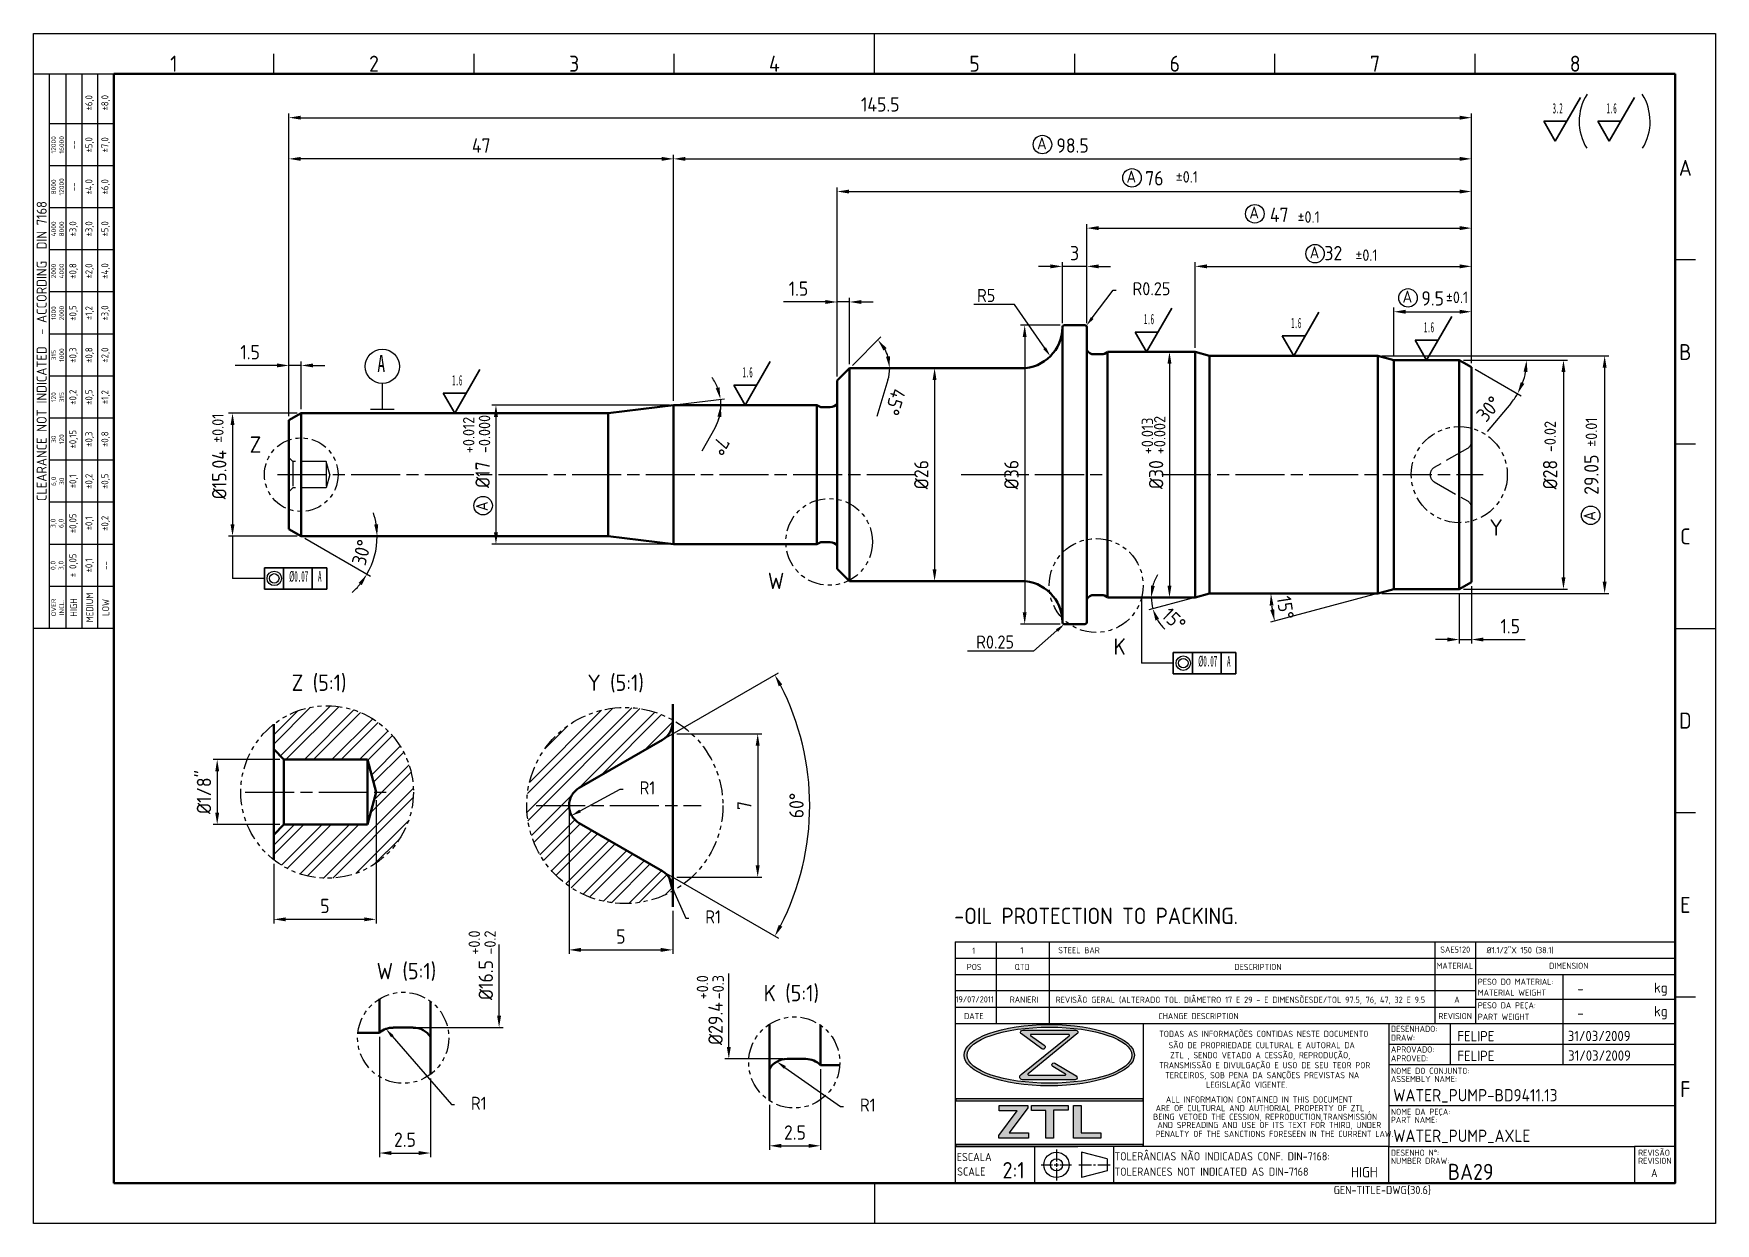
# Model space of a CAD drawing. Extents: x 0 to 205, y 0 to 145.
import ezdxf
from ezdxf import colors
from ezdxf.entities.mleader import LeaderData, LeaderLine
from ezdxf.enums import TextEntityAlignment as Align
from ezdxf.math import Vec2, Vec3

# ---------------------------------------------------------------- set-up
doc = ezdxf.new("R2010")
doc.units = 0
doc.header["$LTSCALE"] = 0.5
for name, pattern in [('ACISOTGB', [9, 4, -1, 1, -1, 1, -1]), ('AM_ISO02W050', [7.5, 6, -1.5]), ('AM_ISO08W050', [18, 12, -1.5, 3, -1.5])]:
    doc.linetypes.add(name, pattern=pattern)
doc.layers.get('0').update_dxf_attribs({"linetype": 'CONTINUOUS'})
doc.layers.get('Defpoints').update_dxf_attribs({"linetype": 'CONTINUOUS'})
for name, color, linetype, lineweight in [('AM_0', 7, 'CONTINUOUS', 50), ('AM_3', 6, 'AM_ISO02W050', 25), ('AM_5', 3, 'CONTINUOUS', 25), ('AM_7', 4, 'AM_ISO08W050', 25), ('AM_8', 1, 'CONTINUOUS', 25), ('AM_BOR', 7, 'CONTINUOUS', 50)]:
    doc.layers.add(name, color=color, linetype=linetype, lineweight=lineweight)
doc.styles.add('ACISOTS', font='isocp.shx', dxfattribs={"height": 1})
doc.styles.get("Standard").update_dxf_attribs({"font": 'ISOCP.SHX'})
doc.styles.add('UserTxtStyle1', font='', dxfattribs={"width": 0.4})
doc.styles.add('UserTxtStyle3', font='', dxfattribs={"width": 0.4})
doc.styles.add('标准', font='', dxfattribs={"width": 0.667})
doc.styles.get('UserTxtStyle1').set_extended_font_data('FangSong_GB2312')
doc.styles.get('UserTxtStyle3').set_extended_font_data('FangSong_GB2312')
doc.styles.get('标准').set_extended_font_data('FangSong_GB2312')
doc.dimstyles.new('AM_ISO', dxfattribs={"dimtxt": 3.5, "dimasz": 2.5, "dimexe": 1, "dimexo": 1, "dimgap": 1.5, "dimtad": 1, "dimdsep": 46, "dimtxsty": 'Standard', "dimcen": 0, "dimclrd": 256, "dimclre": 256, "dimclrt": 2, "dimadec": 0, "dimazin": 2, "dimtp": 0.1, "dimtm": 0.1, "dimtfac": 0.71, "dimtdec": 3, "dimtmove": 0, "dimatfit": 3, "dimfxl": 1, "dimlwd": -1, "dimlwe": -1, "dimarcsym": 0})

msp = doc.modelspace()

# ---------------------------------------------------------------- texts
at = {"layer": 'AM_5', "linetype": 'Continuous', "lineweight": 25, "attachment_point": 1}
for s, insert, char_height, style in [('3.2', (185.6, 136.82), 1.258, 'UserTxtStyle3'), ('\\fFangSong_GB2312|b0|i0|p34;1.6', (192.19, 136.82), 1.2584, 'UserTxtStyle3'), ('\\fFangSong_GB2312|b0|i0|p34;1.6', (135.66, 111.08), 1.2584, 'UserTxtStyle3'), ('\\fFangSong_GB2312|b0|i0|p34;1.6', (153.64, 110.6), 1.2584, 'UserTxtStyle3'), ('\\fFangSong_GB2312|b0|i0|p34;1.6', (169.87, 110.08), 1.2584, 'UserTxtStyle3'), ('\\fFangSong_GB2312|b0|i0|p34;A', (42, 106.06), 2.088, '标准'), ('\\fFangSong_GB2312|b0|i0|p34;1.6', (51.13, 103.6), 1.2584, 'UserTxtStyle3'), ('\\fFangSong_GB2312|b0|i0|p34;1.6', (86.62, 104.58), 1.2584, 'UserTxtStyle3'), ('%%C0.07', (142.29, 69.31), 1.3, 'UserTxtStyle1'), ('A', (145.81, 69.31), 1.3, 'UserTxtStyle1')]:
    msp.add_mtext(s, dxfattribs=dict(at, insert=insert, char_height=char_height, style=style))
at = {"layer": 'AM_5', "char_height": 1.4, "attachment_point": 1}
for insert in [(139.54, 128.51), (154.42, 123.61), (161.49, 118.95), (172.55, 113.8)]:
    msp.add_mtext_dynamic_manual_height_columns('%%P0.1', width=5.4883, gutter_width=10, heights=[0], dxfattribs=dict(at, insert=insert))
at = {"layer": 'AM_5', "color": 3, "char_height": 1.4, "attachment_point": 1, "rotation": 90}
for s, insert in [('%%P0.01', (21.81, 95.32)), ('-0.000', (54.39, 94.07)), ('+0.012', (52.46, 94.07)), ('+0.0', (53.14, 32.82)), ('-0.2', (55.07, 32.82)), ('+0.0', (81.02, 27.36)), ('-0.3', (82.94, 27.36))]:
    msp.add_mtext_dynamic_manual_height_columns(s, width=5.4883, gutter_width=10, heights=[0], dxfattribs=dict(at, insert=insert))
at = {"layer": 'AM_5', "char_height": 1.4, "attachment_point": 1, "rotation": 90}
for s, insert in [('+0.013', (135.38, 93.94)), ('+0.002', (136.89, 93.94)), ('-0.02', (184.59, 94.19)), ('%%P0.01', (189.63, 94.84))]:
    msp.add_mtext_dynamic_manual_height_columns(s, width=5.4883, gutter_width=10, heights=[0], dxfattribs=dict(at, insert=insert))
at = {"layer": 'AM_5', "color": 0, "linetype": 'Continuous', "lineweight": 25, "char_height": 1.3, "attachment_point": 1, "style": 'UserTxtStyle1'}
for s, insert in [('%%C0.07', (31.22, 79.67)), ('A', (34.75, 79.67))]:
    msp.add_mtext(s, dxfattribs=dict(at, insert=insert))
at = {"layer": 'AM_5', "lineweight": 25, "char_height": 1.75, "attachment_point": 5, "rotation": 90}
for s, insert in [('%%C16.5', (55.25, 29.71)), ('%%C29.4', (83.32, 24.4))]:
    msp.add_mtext(s, dxfattribs=dict(at, insert=insert))
at = {"layer": 'AM_8', "color": 135}
for s, height, p in [('A', 1.46, (122.6, 131.17)), ('A', 1.46, (133.53, 127.11)), ('A', 1.46, (148.54, 122.72)), ('A', 1.46, (155.91, 117.85)), ('A', 1.46, (167.26, 112.45)), ('1', 0.75, (114.68, 32.94)), ('1', 0.75, (120.58, 32.98)), ('STEEL BAR', 0.75, (125.19, 32.98)), ('SAE5120', 0.75, (171.87, 33.06)), ('%%C1.1/2"X 150 (38.1)', 0.75, (177.53, 32.99)), ('POS', 0.75, (114.02, 30.94)), ('QTD', 0.75, (119.86, 30.94)), ('                    DESCRIPTION', 0.75, (137.43, 30.94)), ('MATERIAL', 0.75, (171.41, 31.08)), ('DIMENSION', 0.75, (185.17, 31.08)), ('PESO DO MATERIAL:', 0.75, (176.46, 29.13)), ('kg', 1.25, (198, 28.17)), ('19/07/2011', 0.75, (112.63, 26.98)), ('RANIERI', 0.75, (119.27, 26.96)), ('REVISÃO GERAL (ALTERADO TOL. DIÂMETRO 17 E 29 - E DIMENSÕESDE/TOL 97.5, 76, 47, 32 E 9.5', 0.75, (124.88, 26.93)), ('A', 0.75, (173.58, 26.94)), ('MATERIAL WEIGHT', 0.75, (176.46, 27.8)), ('PESO DA PEÇA:', 0.75, (176.46, 26.25)), ('DATE', 0.75, (113.69, 24.94)), ('CHANGE DESCRIPTION', 0.75, (137.43, 24.94)), ('REVISION', 0.75, (171.65, 24.94)), ('PART WEIGHT', 0.75, (176.46, 24.85)), ('kg', 1.25, (198, 25.29)), ('TODAS AS INFORMAÇÕES CONTIDAS NESTE DOCUMENTO', 0.75, (137.51, 22.77)), ('DESENHADO:', 0.75, (165.84, 23.38)), ('DRAW:', 0.75, (165.84, 22.3)), ('SÃO DE PROPRIEDADE CULTURAL E AUTORAL DA', 0.75, (138.66, 21.38)), ('ZTL , SENDO VETADO A CESSÃO, REPRODUÇÃO,', 0.75, (138.85, 20.16)), ('APROVADO:', 0.75, (165.84, 20.86)), ('TRANSMISSÃO E DIVULGAÇÃO E USO DE SEU TEOR POR', 0.75, (137.51, 18.94)), ('TERCEIROS, SOB PENA DA SANÇÕES PREVISTAS NA', 0.75, (138.24, 17.72)), ('APROVED:', 0.75, (165.84, 19.78)), ('NOME DO CONJUNTO:', 0.75, (165.84, 18.25)), ('LEGISLAÇÃO VIGENTE.', 0.75, (143.25, 16.55)), ('ASSEMBLY NAME:', 0.75, (165.84, 17.26)), ('ARE OF CULTURAL AND AUTHORIAL PROPERTY OF ZTL ,', 0.75, (137.09, 13.7)), ('ALL INFORMATION CONTAINED IN THIS DOCUMENT', 0.75, (138.34, 14.75)), ('BEING VETOED THE CESSION, REPRODUCTION,TRANSMISSION', 0.75, (136.79, 12.64)), ('AND SPREADING AND USE OF ITS TEXT FOR THIRD, UNDER', 0.75, (137.3, 11.64)), ('NOME DA PEÇA:', 0.75, (165.84, 13.25)), ('PART NAME:', 0.75, (165.84, 12.26)), ('ESCALA', 1, (112.79, 7.6)), ('TOLERÂNCIAS NÃO INDICADAS CONF. DIN-7168:', 1, (132.06, 7.69)), ('DESENHO N%%d:', 0.75, (165.84, 8.25)), ('REVISÃO', 0.75, (196.05, 8.25)), ('SCALE', 1, (112.84, 5.83)), ('2:1', 2, (118.38, 5.49)), ('TOLERANCES NOT INDICATED AS DIN-7168', 1, (132.06, 5.81)), ('NUMBER DRAW:', 0.75, (165.84, 7.26)), ('REVISION', 0.75, (196.05, 7.26))]:
    msp.add_text(s, height=height, dxfattribs=at).set_placement(p)
at = {"layer": 'AM_8'}
for s, p in [('Z', (26.4, 94.11)), ('Y', (177.88, 83.99)), ('W', (89.71, 77.46)), ('K', (131.95, 69.44)), ('Z (5:1)', (31.53, 65.03)), ('Y (5:1)', (67.67, 65.03)), ('-OIL PROTECTION TO PACKING.', (112.48, 36.55)), ('W (5:1)', (41.91, 29.81)), ('K (5:1)', (89.2, 27.12))]:
    msp.add_text(s, height=2, dxfattribs=at).set_placement(p)
at = {"layer": 'AM_8', "color": 135}
for p in [(55.5, 86.99), (190.84, 85.81)]:
    msp.add_text('A', height=1.46, rotation=90, dxfattribs=at).set_placement(p)
at = {"layer": 'AM_8', "color": 135, "width": 0.95}
msp.add_text('PENALTY OF THE SANCTIONS FORESEEN IN THE CURRENT LAW.', height=0.75, dxfattribs=at).set_placement((137.08, 10.55))
at = {"layer": 'AM_8', "color": 135}
for p in [(188.62, 28.66), (188.62, 25.68)]:
    msp.add_attdef('-', text='', height=1.25, dxfattribs=at).set_placement(p, align=Align.MIDDLE_LEFT)
for tag, p, height in [('FELIPE', (173.96, 22.24), 1.25), ('31/03/2009', (187.45, 22.26), 1.25), ('FELIPE', (173.96, 19.83), 1.25), ('31/03/2009', (187.49, 19.87), 1.25), ('WATER_PUMP-BD9411.13', (166.12, 14.9), 1.5), ('WATER_PUMP_AXLE', (166.12, 9.94), 1.5), ('BA29', (172.79, 5.31), 1.96)]:
    msp.add_attdef(tag, p, '', height=height, dxfattribs=at)
for tag, height, p in [('HIGH', 1.25, (162.6, 6.25)), ('A', 0.978, (198.02, 6.14))]:
    msp.add_attdef(tag, text='', height=height, dxfattribs=at).set_placement(p, align=Align.MIDDLE_CENTER)
at = {"layer": 'AM_8', "color": 135, "style": 'ACISOTS'}
msp.add_attdef('GEN-TITLE-DWG{30.6}', (158.84, 3.57), '', height=1, dxfattribs=at)

# ---------------------------------------------------------------- blocks, each defined once
blk = doc.blocks.new('A3 ZTL')
for p, q in [((19.57, 280.82), (19.57, 9.78)), ((401.17, 280.82), (19.57, 280.82)), ((401.17, 9.78), (401.17, 280.82)), ((19.57, 9.78), (401.17, 9.78))]:
    blk.add_line(p, q)
at = {"layer": 'AM_BOR', "color": 135, "lineweight": 25}
for p, q in [((0, 0), (0, 290.61)), ((0, 290.61), (410.96, 290.61)), ((205.48, 280.82), (205.48, 290.61)), ((410.96, 290.61), (410.96, 0)), ((58.71, 280.82), (58.71, 285.71)), ((107.63, 280.82), (107.63, 285.71)), ((156.56, 280.82), (156.56, 285.71)), ((254.4, 280.82), (254.4, 285.71)), ((303.33, 280.82), (303.33, 285.71)), ((352.25, 280.82), (352.25, 285.71)), ((3.91, 145.3), (3.91, 280.82)), ((7.83, 280.82), (7.83, 145.3)), ((11.74, 280.82), (11.74, 145.3)), ((15.66, 145.3), (15.66, 280.82)), ((19.57, 268.59), (3.91, 268.59)), ((19.57, 258.32), (3.91, 258.32)), ((19.57, 248.04), (3.91, 248.04)), ((19.57, 237.77), (3.91, 237.77)), ((406.07, 235.32), (401.17, 235.32)), ((19.57, 227.5), (3.91, 227.5)), ((19.57, 217.22), (3.91, 217.22)), ((19.57, 206.95), (3.91, 206.95)), ((19.57, 196.67), (3.91, 196.67)), ((406.07, 190.31), (401.17, 190.31)), ((19.57, 186.4), (3.91, 186.4)), ((19.57, 176.13), (3.91, 176.13)), ((19.57, 165.85), (3.91, 165.85)), ((19.57, 155.58), (3.91, 155.58)), ((401.17, 145.3), (410.96, 145.3)), ((406.07, 100.29), (401.17, 100.29)), ((406.07, 55.28), (401.17, 55.28)), ((205.48, 9.78), (205.48, 0)), ((410.96, 0), (0, 0))]:
    blk.add_line(p, q, dxfattribs=at)
blk.add_lwpolyline([(19.57, 145.3), (0, 145.3), (0, 280.82), (19.57, 280.82)], close=True, dxfattribs=at)
at = {"layer": 'AM_BOR', "color": 135, "lineweight": 25, "style": 'ACISOTS'}
for s, p in [('1', (34.25, 283.27)), ('2', (83.17, 283.27)), ('3', (132.09, 283.27)), ('4', (181.02, 283.27)), ('5', (229.94, 283.27)), ('6', (278.86, 283.27)), ('7', (327.79, 283.27)), ('8', (376.71, 283.27)), ('A', (403.62, 257.83)), ('B', (403.62, 212.82)), ('C', (403.62, 167.81)), ('D', (403.62, 122.8)), ('E', (403.62, 77.79)), ('F', (403.62, 32.78))]:
    blk.add_text(s, height=3.91, dxfattribs=at).set_placement(p, align=Align.MIDDLE)
at = {"layer": 'AM_BOR', "color": 135, "lineweight": 25, "attachment_point": 5, "rotation": 90}
for s, insert, char_height, width in [('±6,0', (13.7, 273.73), 1.712, 10.274), ('±8,0', (17.61, 273.73), 1.712, 10.274), ('12000\\P16000', (5.87, 263.45), 1.174, 10.274), ('--', (9.78, 263.45), 1.712, 10.274), ('±5,0', (13.7, 263.45), 1.712, 10.274), ('±7,0', (17.61, 263.45), 1.712, 10.274), ('8000\\P12000', (5.87, 253.18), 1.174, 10.274), ('±4,0', (13.7, 253.18), 1.712, 10.274), ('±6,0', (17.61, 253.18), 1.712, 10.274), ('--', (9.78, 253.18), 1.712, 10.274), ('{\\Fisocp.shx|c0;CLEARANCE NOT INDICATED  - ACCORDING  DIN 7168}', (1.96, 213.06), 2.4462, 135.5186), ('4000\\P8000', (5.87, 242.91), 1.174, 10.274), ('±3,0', (9.78, 242.91), 1.712, 10.274), ('±3,0', (13.7, 242.91), 1.712, 10.274), ('±5,0', (17.61, 242.91), 1.712, 10.274), ('±0,8', (9.78, 232.63), 1.712, 10.274), ('±2,0', (13.7, 232.63), 1.712, 10.274), ('±4,0', (17.61, 232.63), 1.712, 10.274), ('2000\\P4000', (5.87, 232.63), 1.174, 10.274), ('1000\\P2000', (5.87, 222.36), 1.174, 10.274), ('±0,5', (9.78, 222.36), 1.712, 10.274), ('±1,2', (13.7, 222.36), 1.712, 10.274), ('±3,0', (17.61, 222.36), 1.712, 10.274), ('±0,3', (9.78, 212.08), 1.712, 10.274), ('±0,8', (13.7, 212.08), 1.712, 10.274), ('±2,0', (17.61, 212.08), 1.712, 10.274), ('315\\P1000', (5.87, 212.08), 1.174, 10.274), ('120\\P315', (5.87, 201.81), 1.174, 10.274), ('±0,2', (9.78, 201.81), 1.712, 10.274), ('±0,5', (13.7, 201.81), 1.712, 10.274), ('±1,2', (17.61, 201.81), 1.712, 10.274), ('±0,15', (9.78, 191.54), 1.712, 10.274), ('±0,3', (13.7, 191.54), 1.712, 10.274), ('±0,8', (17.61, 191.54), 1.712, 10.274), ('30\\P120', (5.87, 191.54), 1.174, 10.274), ('6,0\\P30', (5.87, 181.26), 1.174, 10.274), ('±0,1', (9.78, 181.26), 1.712, 10.274), ('±0,2', (13.7, 181.26), 1.712, 10.274), ('±0,5', (17.61, 181.26), 1.712, 10.274), ('±0,05', (9.78, 170.99), 1.712, 10.274), ('±0,2', (17.61, 170.99), 1.712, 10.274), ('3,0\\P6,0', (5.87, 170.99), 1.174, 10.274), ('±0,1', (13.7, 170.99), 1.712, 10.274), ('0,0\\P3,0', (5.87, 160.71), 1.174, 10.274), ('± 0,05', (9.78, 160.71), 1.712, 10.274), ('\\pt4.69206;±0,1', (13.7, 160.71), 1.7123, 10.274), ('--', (17.61, 160.71), 1.712, 10.274), ('{\\Fisocp.shx|c0;OVER\\PINCL.}', (5.87, 150.44), 1.1742, 10.274), ('HIGH', (9.78, 150.44), 1.712, 10.274), ('MEDIUM', (13.7, 150.44), 1.712, 10.274), ('LOW', (17.61, 150.44), 1.712, 10.274)]:
    blk.add_mtext(s, dxfattribs=dict(at, insert=insert, char_height=char_height, width=width))
blk = doc.blocks.new('*D30')
at = {"layer": 'AM_5'}
for p, q in [((31.19, 98.59), (31.19, 105.28)), ((32.69, 99.46), (32.69, 105.28)), ((29.74, 104.78), (24.62, 104.78)), ((32.69, 104.78), (31.19, 104.78)), ((34.14, 104.78), (35.59, 104.78))]:
    blk.add_line(p, q, dxfattribs=at)
at = {"layer": 'AM_5', "lineweight": 25}
for points in [[(29.74, 105.02), (29.74, 104.54), (31.19, 104.78)], [(34.14, 105.02), (34.14, 104.54), (32.69, 104.78)]]:
    blk.add_solid(points, dxfattribs=at)
at = {"layer": 'Defpoints', "color": 0, "lineweight": 25}
for p in [(31.19, 104.78), (32.69, 98.96), (31.19, 98.09)]:
    blk.add_point(p, dxfattribs=at)
at = {"layer": 'AM_5', "lineweight": 25, "insert": (26.45, 106.4), "char_height": 1.75, "attachment_point": 5}
blk.add_mtext('1.5', dxfattribs=at)
blk = doc.blocks.new('*D31')
at = {"layer": 'AM_5'}
for p, q in [((31.19, 98.59), (31.19, 130.51)), ((76.74, 130.01), (32.64, 130.01)), ((78.19, 100.44), (78.19, 130.51))]:
    blk.add_line(p, q, dxfattribs=at)
at = {"layer": 'AM_5', "lineweight": 25}
for points in [[(32.64, 130.25), (32.64, 129.77), (31.19, 130.01)], [(76.74, 130.25), (76.74, 129.77), (78.19, 130.01)]]:
    blk.add_solid(points, dxfattribs=at)
at = {"layer": 'Defpoints', "color": 0, "lineweight": 25}
for p in [(31.19, 130.01), (78.19, 99.94), (31.19, 98.09)]:
    blk.add_point(p, dxfattribs=at)
at = {"layer": 'AM_5', "lineweight": 25, "insert": (54.69, 131.64), "char_height": 1.75, "attachment_point": 5}
blk.add_mtext('47', dxfattribs=at)
blk = doc.blocks.new('*D32')
at = {"layer": 'AM_5'}
for p, q in [((98.19, 103.44), (98.19, 113.03)), ((99.69, 104.94), (99.69, 113.03)), ((96.74, 112.53), (91.62, 112.53)), ((99.69, 112.53), (98.19, 112.53)), ((101.14, 112.53), (102.59, 112.53))]:
    blk.add_line(p, q, dxfattribs=at)
at = {"layer": 'AM_5', "lineweight": 25}
for points in [[(96.74, 112.77), (96.74, 112.29), (98.19, 112.53)], [(101.14, 112.77), (101.14, 112.29), (99.69, 112.53)]]:
    blk.add_solid(points, dxfattribs=at)
at = {"layer": 'Defpoints', "color": 0, "lineweight": 25}
for p in [(98.19, 112.53), (98.19, 102.94), (99.69, 104.44)]:
    blk.add_point(p, dxfattribs=at)
at = {"layer": 'AM_5', "lineweight": 25, "insert": (93.45, 114.16), "char_height": 1.75, "attachment_point": 5}
blk.add_mtext('1.5', dxfattribs=at)
blk = doc.blocks.new('*D33')
at = {"layer": 'AM_5'}
for p, q in [((98.19, 103.44), (98.19, 126.52)), ((99.64, 126.02), (174.24, 126.02)), ((175.69, 105.07), (175.69, 126.52))]:
    blk.add_line(p, q, dxfattribs=at)
at = {"layer": 'AM_5', "lineweight": 25}
for points in [[(99.64, 126.26), (99.64, 125.78), (98.19, 126.02)], [(174.24, 126.26), (174.24, 125.78), (175.69, 126.02)]]:
    blk.add_solid(points, dxfattribs=at)
at = {"layer": 'Defpoints', "color": 0, "lineweight": 25}
for p in [(175.69, 126.02), (98.19, 102.94), (175.69, 104.57)]:
    blk.add_point(p, dxfattribs=at)
at = {"layer": 'AM_5', "lineweight": 25, "insert": (136.94, 127.64), "char_height": 1.75, "attachment_point": 5}
blk.add_mtext('76', dxfattribs=at)
blk = doc.blocks.new('*D34')
at = {"layer": 'AM_5'}
for p, q in [((78.19, 100.44), (78.19, 130.51)), ((79.64, 130.01), (174.24, 130.01)), ((175.69, 105.07), (175.69, 130.51))]:
    blk.add_line(p, q, dxfattribs=at)
at = {"layer": 'AM_5', "lineweight": 25}
for points in [[(79.64, 130.25), (79.64, 129.77), (78.19, 130.01)], [(174.24, 130.25), (174.24, 129.77), (175.69, 130.01)]]:
    blk.add_solid(points, dxfattribs=at)
at = {"layer": 'Defpoints', "color": 0, "lineweight": 25}
for p in [(175.69, 130.01), (175.69, 104.57), (78.19, 99.94)]:
    blk.add_point(p, dxfattribs=at)
at = {"layer": 'AM_5', "lineweight": 25, "insert": (126.94, 131.64), "char_height": 1.75, "attachment_point": 5}
blk.add_mtext('98.5', dxfattribs=at)
blk = doc.blocks.new('*D35')
at = {"layer": 'AM_5'}
for p, q in [((31.19, 98.59), (31.19, 135.54)), ((32.64, 135.04), (174.24, 135.04)), ((175.69, 105.07), (175.69, 135.54))]:
    blk.add_line(p, q, dxfattribs=at)
at = {"layer": 'AM_5', "lineweight": 25}
for points in [[(32.64, 135.28), (32.64, 134.8), (31.19, 135.04)], [(174.24, 135.28), (174.24, 134.8), (175.69, 135.04)]]:
    blk.add_solid(points, dxfattribs=at)
at = {"layer": 'Defpoints', "color": 0, "lineweight": 25}
for p in [(175.69, 135.04), (175.69, 104.57), (31.19, 98.09)]:
    blk.add_point(p, dxfattribs=at)
at = {"layer": 'AM_5', "lineweight": 25, "insert": (103.44, 136.66), "char_height": 1.75, "attachment_point": 5}
blk.add_mtext('145.5', dxfattribs=at)
blk = doc.blocks.new('*D36')
at = {"layer": 'AM_5'}
for p, q in [((128.69, 109.94), (128.69, 122.05)), ((130.14, 121.55), (174.24, 121.55)), ((175.69, 117.12), (175.69, 122.05))]:
    blk.add_line(p, q, dxfattribs=at)
at = {"layer": 'AM_5', "lineweight": 25}
for points in [[(130.14, 121.8), (130.14, 121.31), (128.69, 121.55)], [(174.24, 121.8), (174.24, 121.31), (175.69, 121.55)]]:
    blk.add_solid(points, dxfattribs=at)
at = {"layer": 'Defpoints', "color": 0, "lineweight": 25}
for p in [(175.69, 121.55), (175.69, 116.62), (128.69, 109.44)]:
    blk.add_point(p, dxfattribs=at)
at = {"layer": 'AM_5', "lineweight": 25, "insert": (152.19, 123.18), "char_height": 1.75, "attachment_point": 5}
blk.add_mtext('47', dxfattribs=at)
blk = doc.blocks.new('*D37')
at = {"layer": 'AM_5'}
for p, q in [((141.92, 106.94), (141.92, 117.38)), ((175.69, 105.07), (175.69, 117.38)), ((143.37, 116.88), (174.24, 116.88))]:
    blk.add_line(p, q, dxfattribs=at)
at = {"layer": 'AM_5', "lineweight": 25}
for points in [[(143.37, 117.12), (143.37, 116.64), (141.92, 116.88)], [(174.24, 117.12), (174.24, 116.64), (175.69, 116.88)]]:
    blk.add_solid(points, dxfattribs=at)
at = {"layer": 'Defpoints', "color": 0, "lineweight": 25}
for p in [(175.69, 116.88), (141.92, 106.44), (175.69, 104.57)]:
    blk.add_point(p, dxfattribs=at)
at = {"layer": 'AM_5', "lineweight": 25, "insert": (158.8, 118.5), "char_height": 1.75, "attachment_point": 5}
blk.add_mtext('32', dxfattribs=at)
blk = doc.blocks.new('*D38')
at = {"layer": 'AM_5'}
for p, q in [((166.19, 105.94), (166.19, 111.84)), ((167.64, 111.34), (174.24, 111.34)), ((175.69, 105.07), (175.69, 111.84))]:
    blk.add_line(p, q, dxfattribs=at)
at = {"layer": 'AM_5', "lineweight": 25}
for points in [[(167.64, 111.58), (167.64, 111.1), (166.19, 111.34)], [(174.24, 111.58), (174.24, 111.1), (175.69, 111.34)]]:
    blk.add_solid(points, dxfattribs=at)
at = {"layer": 'Defpoints', "color": 0, "lineweight": 25}
for p in [(175.69, 111.34), (166.19, 105.44), (175.69, 104.57)]:
    blk.add_point(p, dxfattribs=at)
at = {"layer": 'AM_5', "lineweight": 25, "insert": (170.94, 112.97), "char_height": 1.75, "attachment_point": 5}
blk.add_mtext('9.5', dxfattribs=at)
blk = doc.blocks.new('*D39')
at = {"layer": 'AM_5'}
for p, q in [((164.73, 105.97), (192.45, 105.97)), ((191.95, 104.52), (191.95, 78.37)), ((164.73, 76.92), (192.45, 76.92))]:
    blk.add_line(p, q, dxfattribs=at)
at = {"layer": 'AM_5', "lineweight": 25}
for points in [[(191.71, 104.52), (192.19, 104.52), (191.95, 105.97)], [(191.71, 78.37), (192.19, 78.37), (191.95, 76.92)]]:
    blk.add_solid(points, dxfattribs=at)
at = {"layer": 'Defpoints', "color": 0, "lineweight": 25}
for p in [(164.23, 105.97), (164.23, 76.92), (191.95, 76.92)]:
    blk.add_point(p, dxfattribs=at)
at = {"layer": 'AM_5', "lineweight": 25, "insert": (190.33, 91.44), "char_height": 1.75, "attachment_point": 5, "rotation": 90}
blk.add_mtext('29.05', dxfattribs=at)
blk = doc.blocks.new('*D40')
at = {"layer": 'AM_5'}
for p, q in [((174.69, 105.44), (187.42, 105.44)), ((186.92, 103.99), (186.92, 78.89)), ((174.69, 77.44), (187.42, 77.44))]:
    blk.add_line(p, q, dxfattribs=at)
at = {"layer": 'AM_5', "lineweight": 25}
for points in [[(186.68, 103.99), (187.16, 103.99), (186.92, 105.44)], [(186.68, 78.89), (187.16, 78.89), (186.92, 77.44)]]:
    blk.add_solid(points, dxfattribs=at)
at = {"layer": 'Defpoints', "color": 0, "lineweight": 25}
for p in [(174.19, 105.44), (174.19, 77.44), (186.92, 77.44)]:
    blk.add_point(p, dxfattribs=at)
at = {"layer": 'AM_5', "lineweight": 25, "insert": (185.29, 91.44), "char_height": 1.75, "attachment_point": 5, "rotation": 90}
blk.add_mtext('%%c28', dxfattribs=at)
blk = doc.blocks.new('*D41')
at = {"layer": 'AM_5'}
for p, q in [((174.19, 76.94), (174.19, 70.8)), ((175.69, 77.81), (175.69, 70.8)), ((172.74, 71.3), (171.29, 71.3)), ((174.19, 71.3), (175.69, 71.3)), ((177.14, 71.3), (182.26, 71.3))]:
    blk.add_line(p, q, dxfattribs=at)
at = {"layer": 'AM_5', "lineweight": 25}
for points in [[(172.74, 71.55), (172.74, 71.06), (174.19, 71.3)], [(177.14, 71.55), (177.14, 71.06), (175.69, 71.3)]]:
    blk.add_solid(points, dxfattribs=at)
at = {"layer": 'Defpoints', "color": 0, "lineweight": 25}
for p in [(175.69, 78.31), (174.19, 77.44), (175.69, 71.3)]:
    blk.add_point(p, dxfattribs=at)
at = {"layer": 'AM_5', "lineweight": 25, "insert": (180.42, 72.93), "char_height": 1.75, "attachment_point": 5}
blk.add_mtext('1.5', dxfattribs=at)
blk = doc.blocks.new('*D42')
at = {"layer": 'AM_5'}
for p, q in [((137.05, 106.44), (139.28, 106.44)), ((138.78, 104.99), (138.78, 77.89)), ((137.05, 76.44), (139.28, 76.44))]:
    blk.add_line(p, q, dxfattribs=at)
at = {"layer": 'AM_5', "lineweight": 25}
for points in [[(138.54, 104.99), (139.02, 104.99), (138.78, 106.44)], [(138.54, 77.89), (139.02, 77.89), (138.78, 76.44)]]:
    blk.add_solid(points, dxfattribs=at)
at = {"layer": 'Defpoints', "color": 0, "lineweight": 25}
for p in [(136.55, 106.44), (136.55, 76.44), (138.78, 76.44)]:
    blk.add_point(p, dxfattribs=at)
at = {"layer": 'AM_5', "lineweight": 25, "insert": (137.15, 91.44), "char_height": 1.75, "attachment_point": 5, "rotation": 90}
blk.add_mtext('%%c30', dxfattribs=at)
blk = doc.blocks.new('*D43')
at = {"layer": 'AM_5'}
for p, q in [((125.44, 109.69), (120.59, 109.69)), ((121.09, 108.24), (121.09, 74.64)), ((125.44, 73.19), (120.59, 73.19))]:
    blk.add_line(p, q, dxfattribs=at)
at = {"layer": 'AM_5', "lineweight": 25}
for points in [[(120.85, 108.24), (121.33, 108.24), (121.09, 109.69)], [(120.85, 74.64), (121.33, 74.64), (121.09, 73.19)]]:
    blk.add_solid(points, dxfattribs=at)
at = {"layer": 'Defpoints', "color": 0, "lineweight": 25}
for p in [(125.94, 109.69), (121.09, 73.19), (125.94, 73.19)]:
    blk.add_point(p, dxfattribs=at)
at = {"layer": 'AM_5', "lineweight": 25, "insert": (119.47, 91.44), "char_height": 1.75, "attachment_point": 5, "rotation": 90}
blk.add_mtext('%%c36', dxfattribs=at)
blk = doc.blocks.new('*D44')
at = {"layer": 'AM_5'}
for p, q in [((109.69, 104.44), (109.58, 104.44)), ((110.08, 102.99), (110.08, 79.89)), ((109.69, 78.44), (109.58, 78.44))]:
    blk.add_line(p, q, dxfattribs=at)
at = {"layer": 'AM_5', "lineweight": 25}
for points in [[(109.84, 102.99), (110.32, 102.99), (110.08, 104.44)], [(109.84, 79.89), (110.32, 79.89), (110.08, 78.44)]]:
    blk.add_solid(points, dxfattribs=at)
at = {"layer": 'Defpoints', "color": 0, "lineweight": 25}
for p in [(110.19, 104.44), (110.08, 78.44), (110.19, 78.44)]:
    blk.add_point(p, dxfattribs=at)
at = {"layer": 'AM_5', "lineweight": 25, "insert": (108.46, 91.44), "char_height": 1.75, "attachment_point": 5, "rotation": 90}
blk.add_mtext('%%c26', dxfattribs=at)
blk = doc.blocks.new('*D45')
at = {"layer": 'AM_5'}
for p, q in [((77.69, 99.94), (55.99, 99.94)), ((56.49, 98.49), (56.49, 84.39)), ((77.69, 82.94), (55.99, 82.94))]:
    blk.add_line(p, q, dxfattribs=at)
at = {"layer": 'AM_5', "lineweight": 25}
for points in [[(56.24, 98.49), (56.73, 98.49), (56.49, 99.94)], [(56.24, 84.39), (56.73, 84.39), (56.49, 82.94)]]:
    blk.add_solid(points, dxfattribs=at)
at = {"layer": 'Defpoints', "color": 0, "lineweight": 25}
for p in [(78.19, 99.94), (56.49, 82.94), (78.19, 82.94)]:
    blk.add_point(p, dxfattribs=at)
at = {"layer": 'AM_5', "lineweight": 25, "insert": (54.86, 91.44), "char_height": 1.75, "attachment_point": 5, "rotation": 90}
blk.add_mtext('%%c17', dxfattribs=at)
blk = doc.blocks.new('*D46')
at = {"layer": 'AM_5'}
for p, q in [((32.19, 98.96), (23.8, 98.96)), ((24.3, 97.51), (24.3, 85.37)), ((32.19, 83.92), (23.8, 83.92))]:
    blk.add_line(p, q, dxfattribs=at)
at = {"layer": 'AM_5', "lineweight": 25}
for points in [[(24.06, 97.51), (24.54, 97.51), (24.3, 98.96)], [(24.06, 85.37), (24.54, 85.37), (24.3, 83.92)]]:
    blk.add_solid(points, dxfattribs=at)
at = {"layer": 'Defpoints', "color": 0, "lineweight": 25}
for p in [(32.69, 98.96), (24.3, 83.92), (32.69, 83.92)]:
    blk.add_point(p, dxfattribs=at)
at = {"layer": 'AM_5', "lineweight": 25, "insert": (22.68, 91.44), "char_height": 1.75, "attachment_point": 5, "rotation": 90}
blk.add_mtext('%%c15.04', dxfattribs=at)
blk = doc.blocks.new('*D47')
at = {"layer": 'AM_5'}
blk.add_line((33.12, 83.67), (41.16, 79.03), dxfattribs=at)
for start, end in [(8.9609, 17.9219), (330, 360), (312.0781, 321.0391)]:
    blk.add_arc((32.69, 83.92), 9.28, start, end, dxfattribs=at)
at = {"layer": 'AM_5', "lineweight": 25}
for points in [[(42.1, 85.38), (41.61, 85.35), (41.97, 83.92)], [(39.71, 78.22), (40.1, 77.95), (40.73, 79.28)]]:
    blk.add_solid(points, dxfattribs=at)
at = {"layer": 'Defpoints', "color": 0, "lineweight": 25}
for p in [(31.19, 84.79), (32.69, 83.92), (32.69, 83.92), (70.21, 83.92), (41.41, 80.75)]:
    blk.add_point(p, dxfattribs=at)
at = {"layer": 'AM_5', "lineweight": 25, "insert": (40.08, 81.94), "char_height": 1.75, "attachment_point": 5, "rotation": 75}
blk.add_mtext('30°', dxfattribs=at)
blk = doc.blocks.new('*D48')
at = {"layer": 'AM_5'}
for p, q in [((78.68, 100), (84.42, 100.71)), ((83.24, 97.13), (81.66, 94.29))]:
    blk.add_line(p, q, dxfattribs=at)
for start, end in [(21.4086, 35.8172), (330.9484, 360), (360, 7), (331.1828, 345.5914)]:
    blk.add_arc((78.19, 99.94), 5.78, start, end, dxfattribs=at)
at = {"layer": 'AM_5', "lineweight": 25}
for points in [[(83.8, 102.11), (83.34, 101.99), (83.93, 100.64)], [(83.55, 98.53), (84.03, 98.47), (83.97, 99.94)]]:
    blk.add_solid(points, dxfattribs=at)
at = {"layer": 'Defpoints', "color": 0, "lineweight": 25}
for p in [(70.21, 98.96), (78.19, 99.94), (78.19, 99.94), (83.95, 100.41), (95.69, 99.94)]:
    blk.add_point(p, dxfattribs=at)
at = {"layer": 'AM_5', "lineweight": 25, "insert": (83.87, 94.92), "char_height": 1.75, "attachment_point": 5, "rotation": 240.9484}
blk.add_mtext('7°', dxfattribs=at)
blk = doc.blocks.new('*D49')
at = {"layer": 'AM_5'}
for p, q in [((100.04, 104.79), (103.51, 108.27)), ((104.38, 103.01), (103.03, 98.56))]:
    blk.add_line(p, q, dxfattribs=at)
for start, end in [(16.9832, 28.0168), (343.0168, 0)]:
    blk.add_arc((99.69, 104.44), 4.91, start, end, dxfattribs=at)
at = {"layer": 'AM_5', "lineweight": 25}
for points in [[(103.83, 106.6), (104.22, 106.89), (103.16, 107.91)], [(104.62, 105.91), (104.14, 105.84), (104.6, 104.44)]]:
    blk.add_solid(points, dxfattribs=at)
at = {"layer": 'Defpoints', "color": 0, "lineweight": 25}
for p in [(103.94, 106.9), (98.19, 102.94), (99.69, 104.44), (99.69, 104.44), (120.69, 104.44)]:
    blk.add_point(p, dxfattribs=at)
at = {"layer": 'AM_5', "lineweight": 25, "insert": (105.26, 100.31), "char_height": 1.75, "attachment_point": 5, "rotation": 253.0168}
blk.add_mtext('45°', dxfattribs=at)
blk = doc.blocks.new('*D50')
at = {"layer": 'AM_5'}
for p, q in [((125.69, 109.94), (125.69, 117.38)), ((128.69, 109.94), (128.69, 117.38)), ((124.24, 116.88), (122.79, 116.88)), ((128.69, 116.88), (125.69, 116.88)), ((130.14, 116.88), (131.59, 116.88))]:
    blk.add_line(p, q, dxfattribs=at)
at = {"layer": 'AM_5', "lineweight": 25}
for points in [[(124.24, 117.12), (124.24, 116.64), (125.69, 116.88)], [(130.14, 117.12), (130.14, 116.64), (128.69, 116.88)]]:
    blk.add_solid(points, dxfattribs=at)
at = {"layer": 'Defpoints', "color": 0, "lineweight": 25}
for p in [(125.69, 116.88), (125.69, 109.44), (128.69, 109.44)]:
    blk.add_point(p, dxfattribs=at)
at = {"layer": 'AM_5', "lineweight": 25, "insert": (127.19, 118.5), "char_height": 1.75, "attachment_point": 5}
blk.add_mtext('3', dxfattribs=at)
blk = doc.blocks.new('*D51')
at = {"layer": 'AM_5'}
for p, q in [((174.69, 105.44), (182.91, 105.44)), ((176.12, 104.32), (181.74, 101.08)), ((180.48, 100.14), (177.6, 96.72))]:
    blk.add_line(p, q, dxfattribs=at)
for start, end in [(340.1132, 349.8868), (319.8868, 330)]:
    blk.add_arc((174.19, 105.44), 8.23, start, end, dxfattribs=at)
at = {"layer": 'AM_5', "lineweight": 25}
for points in [[(182.05, 104.02), (182.53, 103.97), (182.41, 105.44)], [(182.14, 102.54), (181.7, 102.74), (181.31, 101.33)]]:
    blk.add_solid(points, dxfattribs=at)
at = {"layer": 'Defpoints', "color": 0, "lineweight": 25}
for p in [(166.19, 105.44), (174.19, 105.44), (174.19, 105.44), (175.69, 104.57), (182.29, 104.01)]:
    blk.add_point(p, dxfattribs=at)
at = {"layer": 'AM_5', "lineweight": 25, "insert": (177.79, 99.48), "char_height": 1.75, "attachment_point": 5, "rotation": 49.8868}
blk.add_mtext('30°', dxfattribs=at)
blk = doc.blocks.new('*D52')
at = {"layer": 'AM_5'}
blk.add_line((163.75, 76.79), (151.14, 73.41), dxfattribs=at)
blk.add_arc((164.23, 76.92), 13.05, 186.3705, 188.6295, dxfattribs=at)
at = {"layer": 'AM_5', "lineweight": 25}
for points in [[(151.02, 75.45), (151.5, 75.48), (151.18, 76.92)], [(151.57, 75.01), (151.09, 74.91), (151.63, 73.54)]]:
    blk.add_solid(points, dxfattribs=at)
at = {"layer": 'Defpoints', "color": 0, "lineweight": 25}
for p in [(143.69, 76.92), (164.23, 76.92), (164.23, 76.92), (166.19, 77.44), (151.23, 75.78)]:
    blk.add_point(p, dxfattribs=at)
at = {"layer": 'AM_5', "lineweight": 25, "insert": (152.94, 75.2), "char_height": 1.75, "attachment_point": 5, "rotation": 278.6295}
blk.add_mtext('15°', dxfattribs=at)
blk = doc.blocks.new('*D53')
at = {"layer": 'AM_5'}
blk.add_line((141.43, 76.31), (136.25, 74.92), dxfattribs=at)
for start, end in [(148.9263, 164.4632), (180, 195), (210.5368, 226.0737)]:
    blk.add_arc((141.92, 76.44), 5.36, start, end, dxfattribs=at)
at = {"layer": 'AM_5', "lineweight": 25}
for points in [[(136.99, 77.84), (136.51, 77.91), (136.55, 76.44)], [(137.07, 73.62), (137.52, 73.81), (136.73, 75.05)]]:
    blk.add_solid(points, dxfattribs=at)
at = {"layer": 'Defpoints', "color": 0, "lineweight": 25}
for p in [(131.19, 76.44), (141.92, 76.44), (141.92, 76.44), (143.69, 76.92), (136.57, 75.97)]:
    blk.add_point(p, dxfattribs=at)
at = {"layer": 'AM_5', "lineweight": 25, "insert": (139.32, 73.75), "char_height": 1.75, "attachment_point": 5, "rotation": 316.0737}
blk.add_mtext('15°', dxfattribs=at)
blk = doc.blocks.new('*D54')
at = {"layer": 'AM_5'}
for p, q in [((30.09, 56.65), (21.93, 56.65)), ((22.43, 55.2), (22.43, 50.16)), ((30.09, 48.71), (21.93, 48.71))]:
    blk.add_line(p, q, dxfattribs=at)
at = {"layer": 'AM_5', "lineweight": 25}
for points in [[(22.19, 55.2), (22.67, 55.2), (22.43, 56.65)], [(22.19, 50.16), (22.67, 50.16), (22.43, 48.71)]]:
    blk.add_solid(points, dxfattribs=at)
at = {"layer": 'Defpoints', "color": 0, "lineweight": 25}
for p in [(30.59, 56.65), (22.43, 48.71), (30.59, 48.71)]:
    blk.add_point(p, dxfattribs=at)
at = {"layer": 'AM_5', "lineweight": 25, "insert": (20.81, 52.68), "char_height": 1.75, "attachment_point": 5, "rotation": 90}
blk.add_mtext('%%C1/8"', dxfattribs=at)
blk = doc.blocks.new('*D55')
at = {"layer": 'AM_5'}
for p, q in [((41.84, 51.68), (41.84, 36.63)), ((29.34, 43.9), (29.34, 36.63)), ((40.39, 37.13), (30.79, 37.13))]:
    blk.add_line(p, q, dxfattribs=at)
at = {"layer": 'AM_5', "lineweight": 25}
for points in [[(30.79, 37.37), (30.79, 36.89), (29.34, 37.13)], [(40.39, 37.37), (40.39, 36.89), (41.84, 37.13)]]:
    blk.add_solid(points, dxfattribs=at)
at = {"layer": 'Defpoints', "color": 0, "lineweight": 25}
for p in [(41.84, 52.18), (29.34, 44.4), (29.34, 37.13)]:
    blk.add_point(p, dxfattribs=at)
at = {"layer": 'AM_5', "lineweight": 25, "insert": (35.59, 38.76), "char_height": 1.75, "attachment_point": 5}
blk.add_mtext('5', dxfattribs=at)
blk = doc.blocks.new('*D56')
at = {"layer": 'AM_5'}
for p, q in [((77.26, 59.3), (90.99, 67.23)), ((77.26, 42.75), (90.99, 34.82))]:
    blk.add_line(p, q, dxfattribs=at)
blk.add_arc((62.92, 51.03), 31.91, 332.6038, 27.3962, dxfattribs=at)
at = {"layer": 'AM_5', "lineweight": 25}
for points in [[(91.04, 65.59), (91.47, 65.82), (90.56, 66.98)], [(91.47, 36.23), (91.04, 36.46), (90.56, 35.07)]]:
    blk.add_solid(points, dxfattribs=at)
at = {"layer": 'Defpoints', "color": 0, "lineweight": 25}
for p in [(76.83, 59.05), (94.35, 56.57), (66.67, 53.19), (66.67, 48.86), (76.83, 43)]:
    blk.add_point(p, dxfattribs=at)
at = {"layer": 'AM_5', "lineweight": 25, "insert": (93.21, 51.03), "char_height": 1.75, "attachment_point": 5, "rotation": 90}
blk.add_mtext('60°', dxfattribs=at)
blk = doc.blocks.new('*D57')
at = {"layer": 'AM_5'}
for p, q in [((78.58, 59.78), (88.97, 59.78)), ((88.47, 58.33), (88.47, 43.73)), ((78.58, 42.28), (88.97, 42.28))]:
    blk.add_line(p, q, dxfattribs=at)
at = {"layer": 'AM_5', "lineweight": 25}
for points in [[(88.22, 58.33), (88.71, 58.33), (88.47, 59.78)], [(88.22, 43.73), (88.71, 43.73), (88.47, 42.28)]]:
    blk.add_solid(points, dxfattribs=at)
at = {"layer": 'Defpoints', "color": 0, "lineweight": 25}
for p in [(78.08, 59.78), (78.08, 42.28), (88.47, 42.28)]:
    blk.add_point(p, dxfattribs=at)
at = {"layer": 'AM_5', "lineweight": 25, "insert": (86.84, 51.03), "char_height": 1.75, "attachment_point": 5, "rotation": 90}
blk.add_mtext('7', dxfattribs=at)
blk = doc.blocks.new('*D58')
at = {"layer": 'AM_5'}
for p, q in [((65.42, 50.53), (65.42, 32.9)), ((78.08, 38.15), (78.08, 32.9)), ((66.87, 33.4), (76.63, 33.4))]:
    blk.add_line(p, q, dxfattribs=at)
at = {"layer": 'AM_5', "lineweight": 25}
for points in [[(66.87, 33.64), (66.87, 33.16), (65.42, 33.4)], [(76.63, 33.64), (76.63, 33.16), (78.08, 33.4)]]:
    blk.add_solid(points, dxfattribs=at)
at = {"layer": 'Defpoints', "color": 0, "lineweight": 25}
for p in [(65.42, 51.03), (78.08, 38.65), (78.08, 33.4)]:
    blk.add_point(p, dxfattribs=at)
at = {"layer": 'AM_5', "lineweight": 25, "insert": (71.75, 35.03), "char_height": 1.75, "attachment_point": 5}
blk.add_mtext('5', dxfattribs=at)
blk = doc.blocks.new('*D59')
at = {"layer": 'AM_5'}
for p, q in [((42.25, 22.77), (42.25, 8.09)), ((48.5, 17.7), (48.5, 8.09)), ((43.7, 8.59), (47.05, 8.59))]:
    blk.add_line(p, q, dxfattribs=at)
at = {"layer": 'AM_5', "lineweight": 25}
for points in [[(43.7, 8.83), (43.7, 8.35), (42.25, 8.59)], [(47.05, 8.83), (47.05, 8.35), (48.5, 8.59)]]:
    blk.add_solid(points, dxfattribs=at)
at = {"layer": 'Defpoints', "color": 0, "lineweight": 25}
for p in [(42.25, 23.27), (48.5, 18.2), (48.5, 8.59)]:
    blk.add_point(p, dxfattribs=at)
at = {"layer": 'AM_5', "lineweight": 25, "insert": (45.37, 10.22), "char_height": 1.75, "attachment_point": 5}
blk.add_mtext('2.5', dxfattribs=at)
blk = doc.blocks.new('*D60')
at = {"layer": 'AM_5'}
for p, q in [((96.15, 18.83), (96.15, 8.97)), ((89.9, 14.49), (89.9, 8.97)), ((91.35, 9.47), (94.7, 9.47))]:
    blk.add_line(p, q, dxfattribs=at)
at = {"layer": 'AM_5', "lineweight": 25}
for points in [[(91.35, 9.71), (91.35, 9.23), (89.9, 9.47)], [(94.7, 9.71), (94.7, 9.23), (96.15, 9.47)]]:
    blk.add_solid(points, dxfattribs=at)
at = {"layer": 'Defpoints', "color": 0, "lineweight": 25}
for p in [(96.15, 19.33), (89.9, 14.99), (96.15, 9.47)]:
    blk.add_point(p, dxfattribs=at)
at = {"layer": 'AM_5', "lineweight": 25, "insert": (93.02, 11.09), "char_height": 1.75, "attachment_point": 5}
blk.add_mtext('2.5', dxfattribs=at)

# ---------------------------------------------------------------- dimensions: what is measured, and where the dimension line sits
at = {"layer": 'AM_5', "lineweight": 25}
for base, p1, p2, text, picture, middle in [((175.69, 135.04), (31.19, 98.09), (175.69, 104.57), '145.5', '*D35', (103.44, 136.66)), ((31.19, 130.01), (78.19, 99.94), (31.19, 98.09), '47', '*D31', (54.69, 131.64)), ((175.69, 130.01), (78.19, 99.94), (175.69, 104.57), '98.5', '*D34', (126.94, 131.64)), ((175.69, 126.02), (98.19, 102.94), (175.69, 104.57), '76', '*D33', (136.94, 127.64)), ((175.69, 121.55), (128.69, 109.44), (175.69, 116.62), '47', '*D36', (152.19, 123.18)), ((125.69, 116.88), (128.69, 109.44), (125.69, 109.44), '3', '*D50', (127.19, 118.5)), ((175.69, 116.88), (141.92, 106.44), (175.69, 104.57), '32', '*D37', (158.8, 118.5)), ((98.19, 112.53), (99.69, 104.44), (98.19, 102.94), '1.5', '*D32', (93.45, 114.16)), ((175.69, 111.34), (166.19, 105.44), (175.69, 104.57), '9.5', '*D38', (170.94, 112.97)), ((31.19, 104.78), (32.69, 98.96), (31.19, 98.09), '1.5', '*D30', (26.45, 106.4)), ((175.69, 71.3), (174.19, 77.44), (175.69, 78.31), '1.5', '*D41', (180.42, 72.93)), ((48.5, 8.59), (42.25, 23.27), (48.5, 18.2), '2.5', '*D59', (45.37, 10.22)), ((96.15, 9.47), (89.9, 14.99), (96.15, 19.33), '2.5', '*D60', (93.02, 11.09))]:
    dim = msp.add_linear_dim(base=base, p1=p1, p2=p2, text=text, dimstyle='AM_ISO', override={"dimscale": 0.5, "dimasz": 2.9, "dimdec": 0, "dimlfac": 0.4, "dimclrt": 256, "dimadec": 2, "dimtp": 0, "dimtm": 0.3, "dimtdec": 0}, dxfattribs=at)
    dim.commit()
    dim.dimension.update_dxf_attribs({"geometry": picture, "text_midpoint": middle})
for base, p1, p2, text, picture, middle in [((121.09, 73.19), (125.94, 109.69), (125.94, 73.19), '%%c36', '*D43', (119.47, 91.44)), ((138.78, 76.44), (136.55, 106.44), (136.55, 76.44), '%%c30', '*D42', (137.15, 91.44)), ((191.95, 76.92), (164.23, 105.97), (164.23, 76.92), '29.05', '*D39', (190.33, 91.44)), ((186.92, 77.44), (174.19, 105.44), (174.19, 77.44), '%%c28', '*D40', (185.29, 91.44)), ((110.08, 78.44), (110.19, 104.44), (110.19, 78.44), '%%c26', '*D44', (108.46, 91.44)), ((24.3, 83.92), (32.69, 98.96), (32.69, 83.92), '%%c15.04', '*D46', (22.68, 91.44)), ((56.49, 82.94), (78.19, 99.94), (78.19, 82.94), '%%c17', '*D45', (54.86, 91.44)), ((22.43, 48.71), (30.59, 56.65), (30.59, 48.71), '%%C1/8"', '*D54', (20.81, 52.68))]:
    dim = msp.add_linear_dim(base=base, p1=p1, p2=p2, angle=90, text=text, dimstyle='AM_ISO', override={"dimscale": 0.5, "dimasz": 2.9, "dimdec": 0, "dimlfac": 0.4, "dimclrt": 256, "dimadec": 2, "dimtp": 0, "dimtm": 0.3, "dimtdec": 0}, dxfattribs=at)
    dim.commit()
    dim.dimension.update_dxf_attribs({"geometry": picture, "text_midpoint": middle})
for base, line1, line2, picture, middle in [((103.94, 106.9), ((99.69, 104.44), (120.69, 104.44)), ((98.19, 102.94), (99.69, 104.44)), '*D49', (105.26, 100.31)), ((182.2888, 104.0118), ((166.1882, 105.4401), (174.1882, 105.4401)), ((174.1882, 105.4401), (175.6882, 104.5741)), '*D51', (177.7945, 99.4762)), ((83.95, 100.41), ((95.69, 99.94), (78.19, 99.94)), ((78.19, 99.94), (70.21, 98.96)), '*D48', (83.87, 94.92)), ((41.4092, 80.746), ((32.6882, 83.9201), (70.2068, 83.9201)), ((32.6882, 83.9201), (31.1882, 84.7862)), '*D47', (40.0831, 81.9387)), ((94.3474, 56.5662), ((66.6726, 48.8601), (76.828, 42.9969)), ((76.828, 59.0535), (66.6726, 53.1902)), '*D56', (93.2072, 51.0252))]:
    dim = msp.add_angular_dim_2l(base=base, line1=line1, line2=line2, dimstyle='AM_ISO', override={"dimscale": 0.5, "dimasz": 2.9, "dimdec": 0, "dimlfac": 0.4, "dimclrt": 256, "dimadec": 2, "dimtp": 0, "dimtm": 0.3, "dimtdec": 0}, dxfattribs=at)
    dim.commit()
    dim.dimension.update_dxf_attribs({"geometry": picture, "text_midpoint": middle})
for base, line1, line2, picture, middle in [((136.5723, 75.9727), ((141.9155, 76.4401), (131.1882, 76.4401)), ((143.6882, 76.9151), (141.9155, 76.4401)), '*D53', (138.1946, 72.5771)), ((151.2307, 75.7779), ((164.2289, 76.9151), (143.6882, 76.9151)), ((166.1882, 77.4401), (164.2289, 76.9151)), '*D52', (151.3288, 74.9574))]:
    dim = msp.add_angular_dim_2l(base=base, line1=line1, line2=line2, dimstyle='AM_ISO', override={"dimscale": 0.5, "dimasz": 2.9, "dimdec": 0, "dimlfac": 0.4, "dimclrt": 256, "dimadec": 2, "dimtp": 0, "dimtm": 0.3, "dimtdec": 0}, dxfattribs=at)
    dim.commit()
    dim.dimension.update_dxf_attribs({"geometry": picture, "text_midpoint": middle, "dimtype": 162})
dim = msp.add_linear_dim(base=(88.47, 42.28), p1=(78.08, 59.78), p2=(78.08, 42.28), angle=90, dimstyle='AM_ISO', override={"dimscale": 0.5, "dimasz": 2.9, "dimdec": 0, "dimlfac": 0.4, "dimclrt": 256, "dimadec": 2, "dimtp": 0, "dimtm": 0.3, "dimtdec": 0}, dxfattribs=at)
dim.commit()
dim.dimension.update_dxf_attribs({"geometry": '*D57', "text_midpoint": (86.84, 51.03)})
for base, p1, p2, picture, middle in [((29.34, 37.13), (41.84, 52.18), (29.34, 44.4), '*D55', (35.59, 38.76)), ((78.08, 33.4), (65.42, 51.03), (78.08, 38.65), '*D58', (71.75, 35.03))]:
    dim = msp.add_linear_dim(base=base, p1=p1, p2=p2, dimstyle='AM_ISO', override={"dimscale": 0.5, "dimasz": 2.9, "dimdec": 0, "dimlfac": 0.4, "dimclrt": 256, "dimadec": 2, "dimtp": 0, "dimtm": 0.3, "dimtdec": 0}, dxfattribs=at)
    dim.commit()
    dim.dimension.update_dxf_attribs({"geometry": picture, "text_midpoint": middle})

# ---------------------------------------------------------------- hatches: boundary and pattern name
at = {"layer": 'AM_3'}
h = msp.add_hatch(dxfattribs=at)
h.set_pattern_fill('ANSI31', color=256, scale=15, style=0)
h.paths.add_polyline_path([(78.28, 102.97), (76.72, 102.97), (76.72, 95.97), (83.47, 95.97), (83.47, 99.97, -0.267949)])
h.paths.add_polyline_path([(83.47, 63.97), (76.72, 63.97), (76.72, 56.97), (78.28, 56.97, -0.267949), (83.47, 59.97)])
h = msp.add_hatch(dxfattribs=at)
h.set_pattern_fill('ANSI31', color=256, scale=15, style=0)
h.paths.add_polyline_path([(86.47, 95.97), (90.22, 99.72), (90.22, 102.97), (88.67, 102.97, -0.267949), (83.47, 99.97), (83.47, 95.97)])
h.paths.add_polyline_path([(90.22, 56.97), (90.22, 60.22), (86.47, 63.97), (83.47, 63.97), (83.47, 59.97, -0.267949), (88.67, 56.97)])
at = {"layer": 'AM_8'}
h = msp.add_hatch(dxfattribs=at)
h.set_pattern_fill('ANSI32', color=256, scale=0.25, style=0)
h.paths.add_polyline_path([(29.34, 60.97), (29.34, 57.9), (30.59, 56.65), (40.78, 56.65), (41.84, 52.68), (40.78, 48.71), (30.59, 48.71), (29.34, 47.46), (29.34, 44.4, 0.626103), (46.41, 52.68, 0.626103)])
h.paths.add_polyline_path([(78.08, 61.22), (78.08, 61.48, 0.572814), (60.25, 51.03, 0.572814), (78.08, 40.57), (78.08, 40.83, 0.267949), (76.83, 43), (66.67, 48.86, -0.57735), (66.67, 53.19), (76.83, 59.05, 0.267949)])
h = msp.add_hatch(color=135, dxfattribs=at)
edge = h.paths.add_edge_path()
edge.add_ellipse((124.09, 20.54), major_axis=(10.41, 0), ratio=0.359907, start_angle=191.4592, end_angle=452.8175)
edge.add_ellipse((124.09, 20.54), major_axis=(10.41, 0), ratio=0.359907, start_angle=92.8175, end_angle=191.4592)
edge = h.paths.add_edge_path(flags=16)
edge.add_ellipse((124.12, 20.54), major_axis=(10.06, 0), ratio=0.340664, start_angle=93.067, end_angle=371.4592)
edge.add_ellipse((124.12, 20.54), major_axis=(10.06, 0), ratio=0.340664, start_angle=11.4592, end_angle=93.067)
h = msp.add_hatch(color=135, dxfattribs=at)
edge = h.paths.add_edge_path()
edge.add_line((126.52, 22.91), (120.66, 18.17))
edge.add_arc((120.82, 17.87), 0.331, 118.1409, 270)
edge.add_line((120.82, 17.54), (127.26, 17.54))
edge.add_arc((127.25, 17.79), 0.244, 271.9685, 418.9108)
edge.add_line((127.38, 18), (124.77, 19.57))
edge.add_arc((124.64, 19.37), 0.237, 58.6682, 238.8052)
edge.add_line((124.52, 19.16), (126.08, 18.22))
edge.add_arc((126.04, 18.17), 0.06, -90, 54.6545, ccw=False)
edge.add_line((126.04, 18.11), (121.55, 18.11))
edge.add_arc((121.57, 18.19), 0.0834, 129.2364, 260.8226, ccw=False)
edge.add_line((121.51, 18.26), (127.48, 23.13))
edge.add_arc((127.32, 23.34), 0.265, 306.0702, 450)
edge.add_line((127.32, 23.61), (120.86, 23.61))
edge.add_arc((120.85, 23.35), 0.256, 87.7272, 233.7471)
edge.add_line((120.69, 23.14), (123.18, 21.32))
edge.add_arc((123.34, 21.53), 0.263, 232.4714, 414.7334)
edge.add_line((123.49, 21.75), (121.82, 22.93))
edge.add_arc((121.85, 22.99), 0.072, 90, 242.5235, ccw=False)
edge.add_line((121.85, 23.07), (126.48, 23.07))
edge.add_arc((126.46, 22.98), 0.0879, -50.9964, 80.7655, ccw=False)
for points in [[(112.73, 14.94), (135.52, 14.94), (135.52, 15.24), (112.73, 15.24)], [(117.94, 10.72), (117.94, 10.42), (121.54, 10.42), (121.54, 11.05), (119.21, 11.05), (121.47, 14.11), (121.47, 14.41), (117.98, 14.41), (117.98, 13.75), (120.19, 13.75)], [(121.94, 13.78), (123.67, 13.78), (123.67, 10.42), (124.62, 10.42), (124.62, 13.81), (126.4, 13.81), (126.4, 14.41), (121.94, 14.41)], [(130.4, 10.4), (130.4, 11.05), (127.98, 11.05), (127.98, 14.41), (127.05, 14.41), (127.05, 10.4)], [(135.52, 9.69), (112.73, 9.69), (112.73, 9.39), (135.52, 9.39)]]:
    msp.add_hatch(color=135, dxfattribs=at).paths.add_polyline_path(points)

# ---------------------------------------------------------------- linework, layer by layer
at = {"layer": 'AM_0'}
for p, q in [((125.69, 109.44), (125.69, 109.44)), ((125.69, 109.44), (125.69, 73.44)), ((125.94, 109.69), (128.44, 109.69)), ((128.69, 109.44), (128.69, 106.64)), ((128.69, 76.24), (128.69, 106.64)), ((129.55, 106.14), (130.47, 106.14)), ((141.92, 106.44), (131.19, 106.44)), ((131.19, 106.44), (131.19, 76.44)), ((143.69, 105.97), (141.92, 106.44)), ((141.92, 76.44), (141.92, 106.44)), ((164.23, 105.97), (143.69, 105.97)), ((143.69, 105.97), (143.69, 76.92)), ((166.19, 105.44), (164.23, 105.97)), ((164.23, 76.92), (164.23, 105.97)), ((166.19, 105.44), (174.19, 105.44)), ((166.19, 105.44), (166.19, 77.44)), ((174.19, 105.44), (175.69, 104.57)), ((174.19, 77.44), (174.19, 105.44)), ((98.19, 102.94), (99.69, 104.44)), ((98.19, 79.94), (98.19, 102.94)), ((99.69, 104.44), (120.69, 104.44)), ((99.69, 104.44), (99.69, 78.44)), ((175.69, 104.57), (175.69, 91.44)), ((32.69, 98.96), (31.19, 98.09)), ((32.69, 98.96), (70.21, 98.96)), ((32.69, 98.96), (32.69, 83.92)), ((78.19, 99.94), (70.21, 98.96)), ((70.21, 98.96), (70.21, 83.92)), ((95.69, 99.94), (78.19, 99.94)), ((78.19, 99.94), (78.19, 82.94)), ((95.69, 99.94), (95.69, 82.94)), ((96.37, 99.69), (97.34, 99.69)), ((31.19, 84.79), (31.19, 98.09)), ((175.69, 78.31), (175.69, 91.44)), ((32.69, 83.92), (31.19, 84.79)), ((32.69, 83.92), (70.21, 83.92)), ((78.19, 82.94), (70.21, 83.92)), ((95.69, 82.94), (78.19, 82.94)), ((96.37, 83.19), (97.34, 83.19)), ((98.19, 79.94), (99.69, 78.44)), ((99.69, 78.44), (120.69, 78.44)), ((174.19, 77.44), (175.69, 78.31)), ((128.69, 73.44), (128.69, 76.24)), ((129.55, 76.74), (130.47, 76.74)), ((141.92, 76.44), (131.19, 76.44)), ((143.69, 76.92), (141.92, 76.44)), ((164.23, 76.92), (143.69, 76.92)), ((166.19, 77.44), (164.23, 76.92)), ((166.19, 77.44), (174.19, 77.44)), ((125.69, 73.44), (125.69, 73.44)), ((125.94, 73.19), (128.44, 73.19)), ((78.08, 63.4), (78.08, 51.03)), ((29.34, 44.4), (29.34, 60.97)), ((30.59, 56.65), (29.34, 57.9)), ((76.83, 59.05), (66.67, 53.19)), ((40.78, 56.65), (30.59, 56.65)), ((30.59, 56.65), (30.59, 48.71)), ((41.84, 52.68), (40.78, 56.65)), ((40.78, 56.65), (40.78, 48.71)), ((41.84, 52.68), (40.78, 48.71)), ((78.08, 38.65), (78.08, 51.03)), ((30.59, 48.71), (29.34, 47.46)), ((40.78, 48.71), (30.59, 48.71)), ((66.67, 48.86), (76.83, 43)), ((42.25, 27.41), (42.25, 23.27)), ((48.5, 18.2), (48.5, 27.11)), ((42.25, 23.27), (39.62, 23.27)), ((43.94, 23.9), (46.37, 23.9)), ((89.9, 18.83), (89.9, 24.32)), ((96.15, 24.21), (96.15, 19.33)), ((89.9, 14.99), (89.9, 18.83)), ((92.06, 20.08), (94.36, 20.08)), ((98.5, 19.33), (96.15, 19.33))]:
    msp.add_line(p, q, dxfattribs=at)
for centre, radius, start, end in [((120.69, 109.44), 5, 270, 0), ((125.94, 109.44), 0.25, 90, 180), ((128.44, 109.44), 0.25, 0, 90), ((129.55, 107.14), 1, 210, 270), ((130.47, 107.14), 1, 270, 315.573), ((96.35, 100.69), 1, 228.5781, 270.9638), ((97.35, 100.69), 1, 269.0362, 326.6427), ((96.35, 82.19), 1, 89.0362, 131.4219), ((97.35, 82.19), 1, 33.3573, 90.9638), ((120.69, 73.44), 5, 360, 90), ((129.55, 75.74), 1, 90, 150), ((130.47, 75.74), 1, 44.427, 90), ((125.94, 73.44), 0.25, 180, 270), ((128.44, 73.44), 0.25, 270, 0), ((75.58, 61.22), 2.5, 300, 0), ((67.92, 51.03), 2.5, 120, 240), ((75.58, 40.83), 2.5, 0, 60), ((43.9, 21.4), 2.5, 89.0362, 131.4219), ((46.41, 21.4), 2.5, 33.3573, 90.9638), ((92.06, 17.58), 2.5, 90, 150), ((94.36, 17.58), 2.5, 44.427, 90)]:
    msp.add_arc(centre, radius, start, end, dxfattribs=at)
at = {"layer": 'AM_3'}
for p, q in [((175.19, 94.65), (171.13, 92.31)), ((31.69, 93.03), (31.19, 93.53)), ((35.76, 93.03), (31.69, 93.03)), ((31.69, 93.03), (31.69, 89.85)), ((36.19, 91.44), (35.76, 93.03)), ((35.76, 93.03), (35.76, 89.85)), ((36.19, 91.44), (35.76, 89.85)), ((171.13, 90.57), (175.19, 88.23)), ((31.69, 89.85), (31.19, 89.35)), ((35.76, 89.85), (31.69, 89.85))]:
    msp.add_line(p, q, dxfattribs=at)
for centre, start, end in [((174.69, 95.52), 300, 0), ((171.63, 91.44), 120, 240), ((174.69, 87.36), 0, 60)]:
    msp.add_arc(centre, 1, start, end, dxfattribs=at)
at = {"layer": 'AM_5', "linetype": 'Continuous', "lineweight": 35}
for p, q in [((185.92, 132.18), (188.99, 137.51)), ((192.51, 132.18), (195.59, 137.51)), ((185.92, 132.18), (184.52, 134.6)), ((184.52, 134.6), (187.32, 134.6)), ((192.51, 132.18), (191.12, 134.6)), ((191.12, 134.6), (193.91, 134.6)), ((135.98, 106.44), (139.05, 111.76)), ((153.96, 105.97), (157.03, 111.29)), ((170.19, 105.44), (173.26, 110.76)), ((135.98, 106.44), (134.58, 108.86)), ((134.58, 108.86), (137.37, 108.86)), ((153.96, 105.97), (152.56, 108.39)), ((152.56, 108.39), (155.36, 108.39)), ((170.19, 105.44), (168.79, 107.86)), ((168.79, 107.86), (171.59, 107.86)), ((86.94, 99.94), (90.01, 105.26)), ((51.45, 98.96), (54.52, 104.28)), ((51.45, 98.96), (50.05, 101.38)), ((50.05, 101.38), (52.84, 101.38)), ((86.94, 99.94), (85.54, 102.36)), ((85.54, 102.36), (88.34, 102.36)), ((139.25, 69.72), (141.85, 69.72)), ((139.25, 67.12), (139.25, 69.72)), ((141.6, 67.12), (141.6, 69.72)), ((141.85, 69.72), (146.89, 69.72)), ((145.1, 67.12), (145.1, 69.72)), ((146.89, 67.12), (146.89, 69.72)), ((139.25, 67.12), (141.85, 67.12)), ((141.85, 67.12), (146.89, 67.12))]:
    msp.add_line(p, q, dxfattribs=at)
at = {"layer": 'AM_5', "linetype": 'Continuous'}
msp.add_line((42.61, 99.45), (42.61, 102.58), dxfattribs=at)
at = {"layer": 'AM_5', "lineweight": 25}
for p, q in [((41.16, 99.45), (44.07, 99.45)), ((24.3, 83.92), (24.3, 78.77)), ((28.19, 78.77), (24.3, 78.77)), ((135.37, 76.44), (135.37, 68.42)), ((139.25, 68.42), (135.37, 68.42))]:
    msp.add_line(p, q, dxfattribs=at)
at = {"layer": 'AM_5', "color": 0, "linetype": 'Continuous', "lineweight": 35}
for p, q in [((28.19, 80.07), (30.79, 80.07)), ((28.19, 77.47), (28.19, 80.07)), ((30.53, 77.47), (30.53, 80.07)), ((30.79, 80.07), (35.82, 80.07)), ((34.03, 77.47), (34.03, 80.07)), ((35.82, 77.47), (35.82, 80.07)), ((28.19, 77.47), (30.79, 77.47)), ((30.79, 77.47), (35.82, 77.47))]:
    msp.add_line(p, q, dxfattribs=at)
at = {"layer": 'AM_5'}
for p, q in [((56.87, 25.35), (56.87, 34.07)), ((84.94, 21.53), (84.94, 30.52)), ((46.87, 23.9), (57.37, 23.9)), ((91.56, 20.08), (84.44, 20.08))]:
    msp.add_line(p, q, dxfattribs=at)
at = {"layer": 'AM_5', "lineweight": 25}
for centre, radius in [((123.26, 131.76), 1.13), ((134.2, 127.69), 1.13), ((149.21, 123.3), 1.13), ((156.57, 118.43), 1.13), ((167.93, 113.03), 1.13), ((54.92, 87.66), 1.13), ((190.25, 86.48), 1.13), ((29.4, 78.77), 0.883), ((29.4, 78.77), 0.58), ((140.47, 68.42), 0.883), ((140.47, 68.42), 0.58)]:
    msp.add_circle(centre, radius, dxfattribs=at)
at = {"layer": 'AM_5', "linetype": 'Continuous'}
msp.add_circle((42.61, 104.67), 2.09, dxfattribs=at)
at = {"layer": 'AM_5', "linetype": 'ACISOTGB', "lineweight": 25}
for centre, radius in [((174.19, 91.44), 5.87), ((32.69, 91.44), 4.5), ((97.2, 83.23), 5.3), ((129.82, 77.9), 5.74)]:
    msp.add_circle(centre, radius, dxfattribs=at)
at = {"layer": 'AM_5', "linetype": 'ACISOTGB'}
for centre, radius in [((35.86, 52.68), 10.54), ((72.23, 51.03), 11.98), ((45.16, 22.66), 5.57), ((92.94, 19.65), 5.57)]:
    msp.add_circle(centre, radius, dxfattribs=at)
at = {"layer": 'AM_5'}
for centre, start, end in [((195.1, 134.57), 147.8076, 211.5252), ((191.25, 134.57), 328.4748, 32.1924)]:
    msp.add_arc(centre, 6.26, start, end, dxfattribs=at)
at = {"layer": 'AM_5', "lineweight": 25}
for points in [[(56.63, 25.35), (57.11, 25.35), (56.87, 23.9)], [(84.7, 21.53), (85.18, 21.53), (84.94, 20.08)]]:
    msp.add_solid(points, dxfattribs=at)
at = {"layer": 'AM_7'}
for p, q in [((29.79, 91.44), (108.22, 91.44)), ((113.34, 91.44), (130.56, 91.44)), ((137.84, 91.44), (177.09, 91.44)), ((25.84, 52.68), (43.21, 52.68)), ((61.4, 51.03), (81.58, 51.03))]:
    msp.add_line(p, q, dxfattribs=at)
at = {"layer": 'AM_8', "color": 135}
for p, q in [((112.59, 34.39), (112.59, 4.89)), ((112.59, 34.39), (200.59, 34.39)), ((117.59, 34.39), (117.59, 24.39)), ((124.09, 34.39), (124.09, 24.39)), ((171.21, 34.39), (171.21, 24.39)), ((176.21, 24.39), (176.21, 34.39)), ((112.59, 32.39), (200.59, 32.39)), ((112.59, 30.39), (200.59, 30.39)), ((186.84, 30.39), (186.84, 27.39)), ((200.59, 4.89), (200.59, 30.39)), ((176.21, 28.39), (112.59, 28.39)), ((176.21, 27.39), (200.59, 27.39)), ((186.84, 27.39), (186.84, 24.39)), ((112.59, 26.39), (176.21, 26.39)), ((112.59, 24.39), (165.59, 24.39)), ((120.86, 23.61), (127.32, 23.61)), ((135.55, 24.39), (135.55, 9.39)), ((165.59, 24.39), (165.59, 14.89)), ((165.59, 24.39), (200.59, 24.39)), ((173.09, 24.39), (173.09, 19.39)), ((186.84, 24.39), (186.84, 19.39)), ((165.59, 21.89), (200.59, 21.89)), ((165.59, 19.39), (200.59, 19.39)), ((112.73, 14.94), (112.73, 15.24)), ((112.73, 15.24), (135.52, 15.24)), ((135.52, 14.94), (112.73, 14.94)), ((117.98, 13.75), (117.98, 14.41)), ((117.98, 14.41), (121.47, 14.41)), ((121.47, 14.41), (121.47, 14.11)), ((121.94, 13.78), (121.94, 14.41)), ((121.94, 14.41), (126.4, 14.41)), ((126.4, 14.41), (126.4, 13.81)), ((127.05, 10.4), (127.05, 14.41)), ((127.05, 14.41), (127.98, 14.41)), ((127.98, 14.41), (127.98, 11.05)), ((135.52, 15.24), (135.52, 14.94)), ((165.59, 14.89), (165.59, 9.39)), ((165.59, 14.39), (200.59, 14.39)), ((117.94, 10.72), (120.19, 13.75)), ((120.19, 13.75), (117.98, 13.75)), ((121.47, 14.11), (119.21, 11.05)), ((123.67, 13.78), (121.94, 13.78)), ((123.67, 10.42), (123.67, 13.78)), ((124.62, 13.81), (124.62, 10.42)), ((126.4, 13.81), (124.62, 13.81)), ((117.94, 10.42), (117.94, 10.72)), ((121.54, 10.42), (117.94, 10.42)), ((119.21, 11.05), (121.54, 11.05)), ((121.54, 11.05), (121.54, 10.42)), ((124.62, 10.42), (123.67, 10.42)), ((130.4, 10.4), (127.05, 10.4)), ((127.98, 11.05), (130.4, 11.05)), ((130.4, 11.05), (130.4, 10.4)), ((112.59, 9.39), (127.59, 9.39)), ((165.59, 9.39), (112.59, 9.39)), ((112.73, 9.69), (135.52, 9.69)), ((112.73, 9.39), (112.73, 9.69)), ((135.52, 9.39), (112.73, 9.39)), ((122.3, 9.39), (122.3, 4.89)), ((124.97, 9.03), (124.97, 7.55)), ((131.18, 7.88), (128.04, 8.68)), ((128.04, 8.68), (128.04, 5.6)), ((131.93, 9.39), (131.93, 4.89)), ((135.52, 9.69), (135.52, 9.39)), ((165.59, 4.89), (165.59, 9.39)), ((165.59, 9.39), (195.59, 9.39)), ((200.59, 9.39), (195.59, 9.39)), ((195.59, 9.39), (195.59, 4.89)), ((123.09, 7.14), (124.5, 7.14)), ((124.71, 7.14), (125.21, 7.14)), ((124.97, 7.34), (124.97, 6.9)), ((124.97, 6.7), (124.97, 5.25)), ((125.4, 7.14), (126.8, 7.14)), ((127.7, 7.14), (129.24, 7.14)), ((131.18, 6.4), (128.04, 5.6)), ((129.48, 7.14), (129.73, 7.14)), ((130.02, 7.14), (131.55, 7.14)), ((131.18, 7.88), (131.18, 6.4)), ((112.59, 4.89), (200.59, 4.89))]:
    msp.add_line(p, q, dxfattribs=at)
msp.add_lwpolyline([(120.86, 23.61), (127.32, 23.61, -0.726075), (127.48, 23.13), (121.51, 18.26, 0.646844), (121.55, 18.11), (126.04, 18.11, 0.730915), (126.08, 18.22), (124.52, 19.16, -1.001197), (124.77, 19.57), (127.38, 18, -0.746343), (127.26, 17.54), (120.82, 17.54, -0.780296), (120.66, 18.17), (126.52, 22.91, 0.647932), (126.48, 23.07), (121.85, 23.07, 0.78497), (121.82, 22.93), (123.49, 21.75, -1.019937), (123.18, 21.32), (120.69, 23.14, -0.740095), (120.86, 23.61, -0.257794)], format="xyb", dxfattribs=at)
for radius in [1.54, 0.742]:
    msp.add_circle((124.97, 7.14), radius, dxfattribs=at)
for centre, major_axis, ratio in [((124.09, 20.54), (-10.41, 0), 0.359907), ((124.12, 20.54), (-10.06, 0), 0.340664)]:
    msp.add_ellipse(centre, major_axis=major_axis, ratio=ratio, dxfattribs=at)

# ---------------------------------------------------------------- block references
at = {"layer": 'AM_0', "lineweight": 0, "xscale": 0.5, "yscale": 0.5, "zscale": 0.5}
msp.add_blockref('A3 ZTL', (0, 0), dxfattribs=at)

msp.set_redraw_order([(e.dxf.handle, doc.entitydb.next_handle()) for e in msp.query("TEXT MTEXT ATTDEF DIMENSION ARC_DIMENSION")])  # texts and dimensions are drawn at this point

# ---------------------------------------------------------------- leaders
at = {"layer": 'AM_5', "lineweight": 25}
ml = msp.add_multileader_mtext('Standard', dxfattribs=at)
ml.set_content('R5', color=256)
ml.set_leader_properties()
ml.build(insert=Vec2(0, 0))
ml.multileader.update_dxf_attribs({"text_right_attachment_type": 6, "dogleg_length": 0.36, "arrow_head_size": 1.2})
ctx = ml.context
ctx.base_point, ctx.char_height, ctx.arrow_head_size, ctx.plane_origin = Vec3(113.52, 113.17), 1.6, 1.2, Vec3(124.22, 105.9)
ctx.right_attachment, ctx.text_align_type = 6, 2
notes = []
notes.append((ctx, [(0, (1, 1, 0), (119.86, 112.21), (-1, 0), 0.36, [(0, [(124.22, 105.9)], 0, [])])]))
ctx.mtext.insert, ctx.mtext.alignment, ctx.mtext.flow_direction = Vec3(117.5, 114.13), 3, 5
ml = msp.add_multileader_mtext('Standard', dxfattribs=at)
ml.set_content('R0.25', color=256)
ml.set_leader_properties()
ml.build(insert=Vec2(0, 0))
ml.multileader.update_dxf_attribs({"text_right_attachment_type": 6, "dogleg_length": 0.36, "arrow_head_size": 1.2})
ctx = ml.context
ctx.base_point, ctx.char_height, ctx.arrow_head_size, ctx.plane_origin = Vec3(132.27, 113.99), 1.6, 1.2, Vec3(128.62, 109.62)
ctx.right_attachment = 6
notes.append((ctx, [(0, (1, 1, 0), (131.91, 113.99), (1, 0), 0.36, [(0, [(128.62, 109.62)], 0, [])])]))
ctx.mtext.insert, ctx.mtext.flow_direction = Vec3(134.27, 114.95), 5
ml = msp.add_multileader_mtext('Standard', dxfattribs=at)
ml.set_content('R0.25', color=256)
ml.set_leader_properties()
ml.build(insert=Vec2(0, 0))
ml.multileader.update_dxf_attribs({"text_right_attachment_type": 6, "dogleg_length": 0.36, "arrow_head_size": 1.2})
ctx = ml.context
ctx.base_point, ctx.char_height, ctx.arrow_head_size, ctx.plane_origin = Vec3(113.09, 70.84), 1.6, 1.2, Vec3(125.94, 73.19)
ctx.right_attachment, ctx.text_align_type = 6, 2
notes.append((ctx, [(0, (1, 1, 0), (122.15, 69.88), (-1, 0), 0.36, [(0, [(125.94, 73.19)], 0, [])])]))
ctx.mtext.insert, ctx.mtext.alignment, ctx.mtext.flow_direction = Vec3(119.79, 71.8), 3, 5
ml = msp.add_multileader_mtext('Standard', dxfattribs=at)
ml.set_content('R1', color=256)
ml.set_leader_properties()
ml.build(insert=Vec2(0, 0))
ml.multileader.update_dxf_attribs({"text_right_attachment_type": 6, "dogleg_length": 0.36, "arrow_head_size": 1.2})
ctx = ml.context
ctx.base_point, ctx.char_height, ctx.arrow_head_size, ctx.plane_origin = Vec3(72.04, 53.03), 1.6, 1.2, Vec3(65.71, 49.79)
ctx.right_attachment = 6
notes.append((ctx, [(0, (1, 1, 0), (71.68, 53.03), (1, 0), 0.36, [(0, [(65.71, 49.79)], 0, [])])]))
ctx.mtext.insert, ctx.mtext.flow_direction = Vec3(74.04, 53.99), 5
ml = msp.add_multileader_mtext('Standard', dxfattribs=at)
ml.set_content('R1', color=256)
ml.set_leader_properties()
ml.build(insert=Vec2(0, 0))
ml.multileader.update_dxf_attribs({"text_right_attachment_type": 6, "dogleg_length": 0.36, "arrow_head_size": 1.2})
ctx = ml.context
ctx.base_point, ctx.char_height, ctx.arrow_head_size, ctx.plane_origin = Vec3(80.06, 37.27), 1.6, 1.2, Vec3(77.54, 42.13)
ctx.right_attachment = 6
notes.append((ctx, [(0, (1, 1, 0), (79.7, 37.27), (1, 0), 0.36, [(0, [(77.54, 42.13)], 0, [])])]))
ctx.mtext.insert, ctx.mtext.flow_direction = Vec3(82.06, 38.23), 5
ml = msp.add_multileader_mtext('Standard', dxfattribs=at)
ml.set_content('R1', color=256)
ml.set_leader_properties()
ml.build(insert=Vec2(0, 0))
ml.multileader.update_dxf_attribs({"text_right_attachment_type": 6, "dogleg_length": 0.36, "arrow_head_size": 1.2})
ctx = ml.context
ctx.base_point, ctx.char_height, ctx.arrow_head_size, ctx.plane_origin = Vec3(51.43, 14.5), 1.6, 1.2, Vec3(43.04, 23.75)
ctx.right_attachment = 6
notes.append((ctx, [(0, (1, 1, 0), (51.07, 14.5), (1, 0), 0.36, [(0, [(43.04, 23.75)], 0, [])])]))
ctx.mtext.insert, ctx.mtext.flow_direction = Vec3(53.43, 15.46), 5
ml = msp.add_multileader_mtext('Standard', dxfattribs=at)
ml.set_content('R1', color=256)
ml.set_leader_properties()
ml.build(insert=Vec2(0, 0))
ml.multileader.update_dxf_attribs({"text_right_attachment_type": 6, "dogleg_length": 0.36, "arrow_head_size": 1.2})
ctx = ml.context
ctx.base_point, ctx.char_height, ctx.arrow_head_size, ctx.plane_origin = Vec3(98.96, 14.29), 1.6, 1.2, Vec3(90.81, 19.74)
ctx.right_attachment = 6
notes.append((ctx, [(0, (1, 1, 0), (98.6, 14.29), (1, 0), 0.36, [(0, [(90.81, 19.74)], 0, [])])]))
ctx.mtext.insert, ctx.mtext.flow_direction = Vec3(100.96, 15.25), 5
for ctx, leaders in notes:
    for number, flags, end, landing, length, lines in leaders:
        leader = LeaderData()
        leader.index, (leader.has_last_leader_line, leader.has_dogleg_vector, leader.attachment_direction) = number, flags
        leader.last_leader_point, leader.dogleg_vector, leader.dogleg_length = Vec3(end), Vec3(landing), length
        for number, points, colour, breaks in lines:
            line = LeaderLine()
            line.index, line.vertices, line.color, line.breaks = number, Vec3.list(points), colors.encode_raw_color(colour), breaks
            leader.lines.append(line)
        ctx.leaders.append(leader)

doc.saveas('drawing.dxf')
